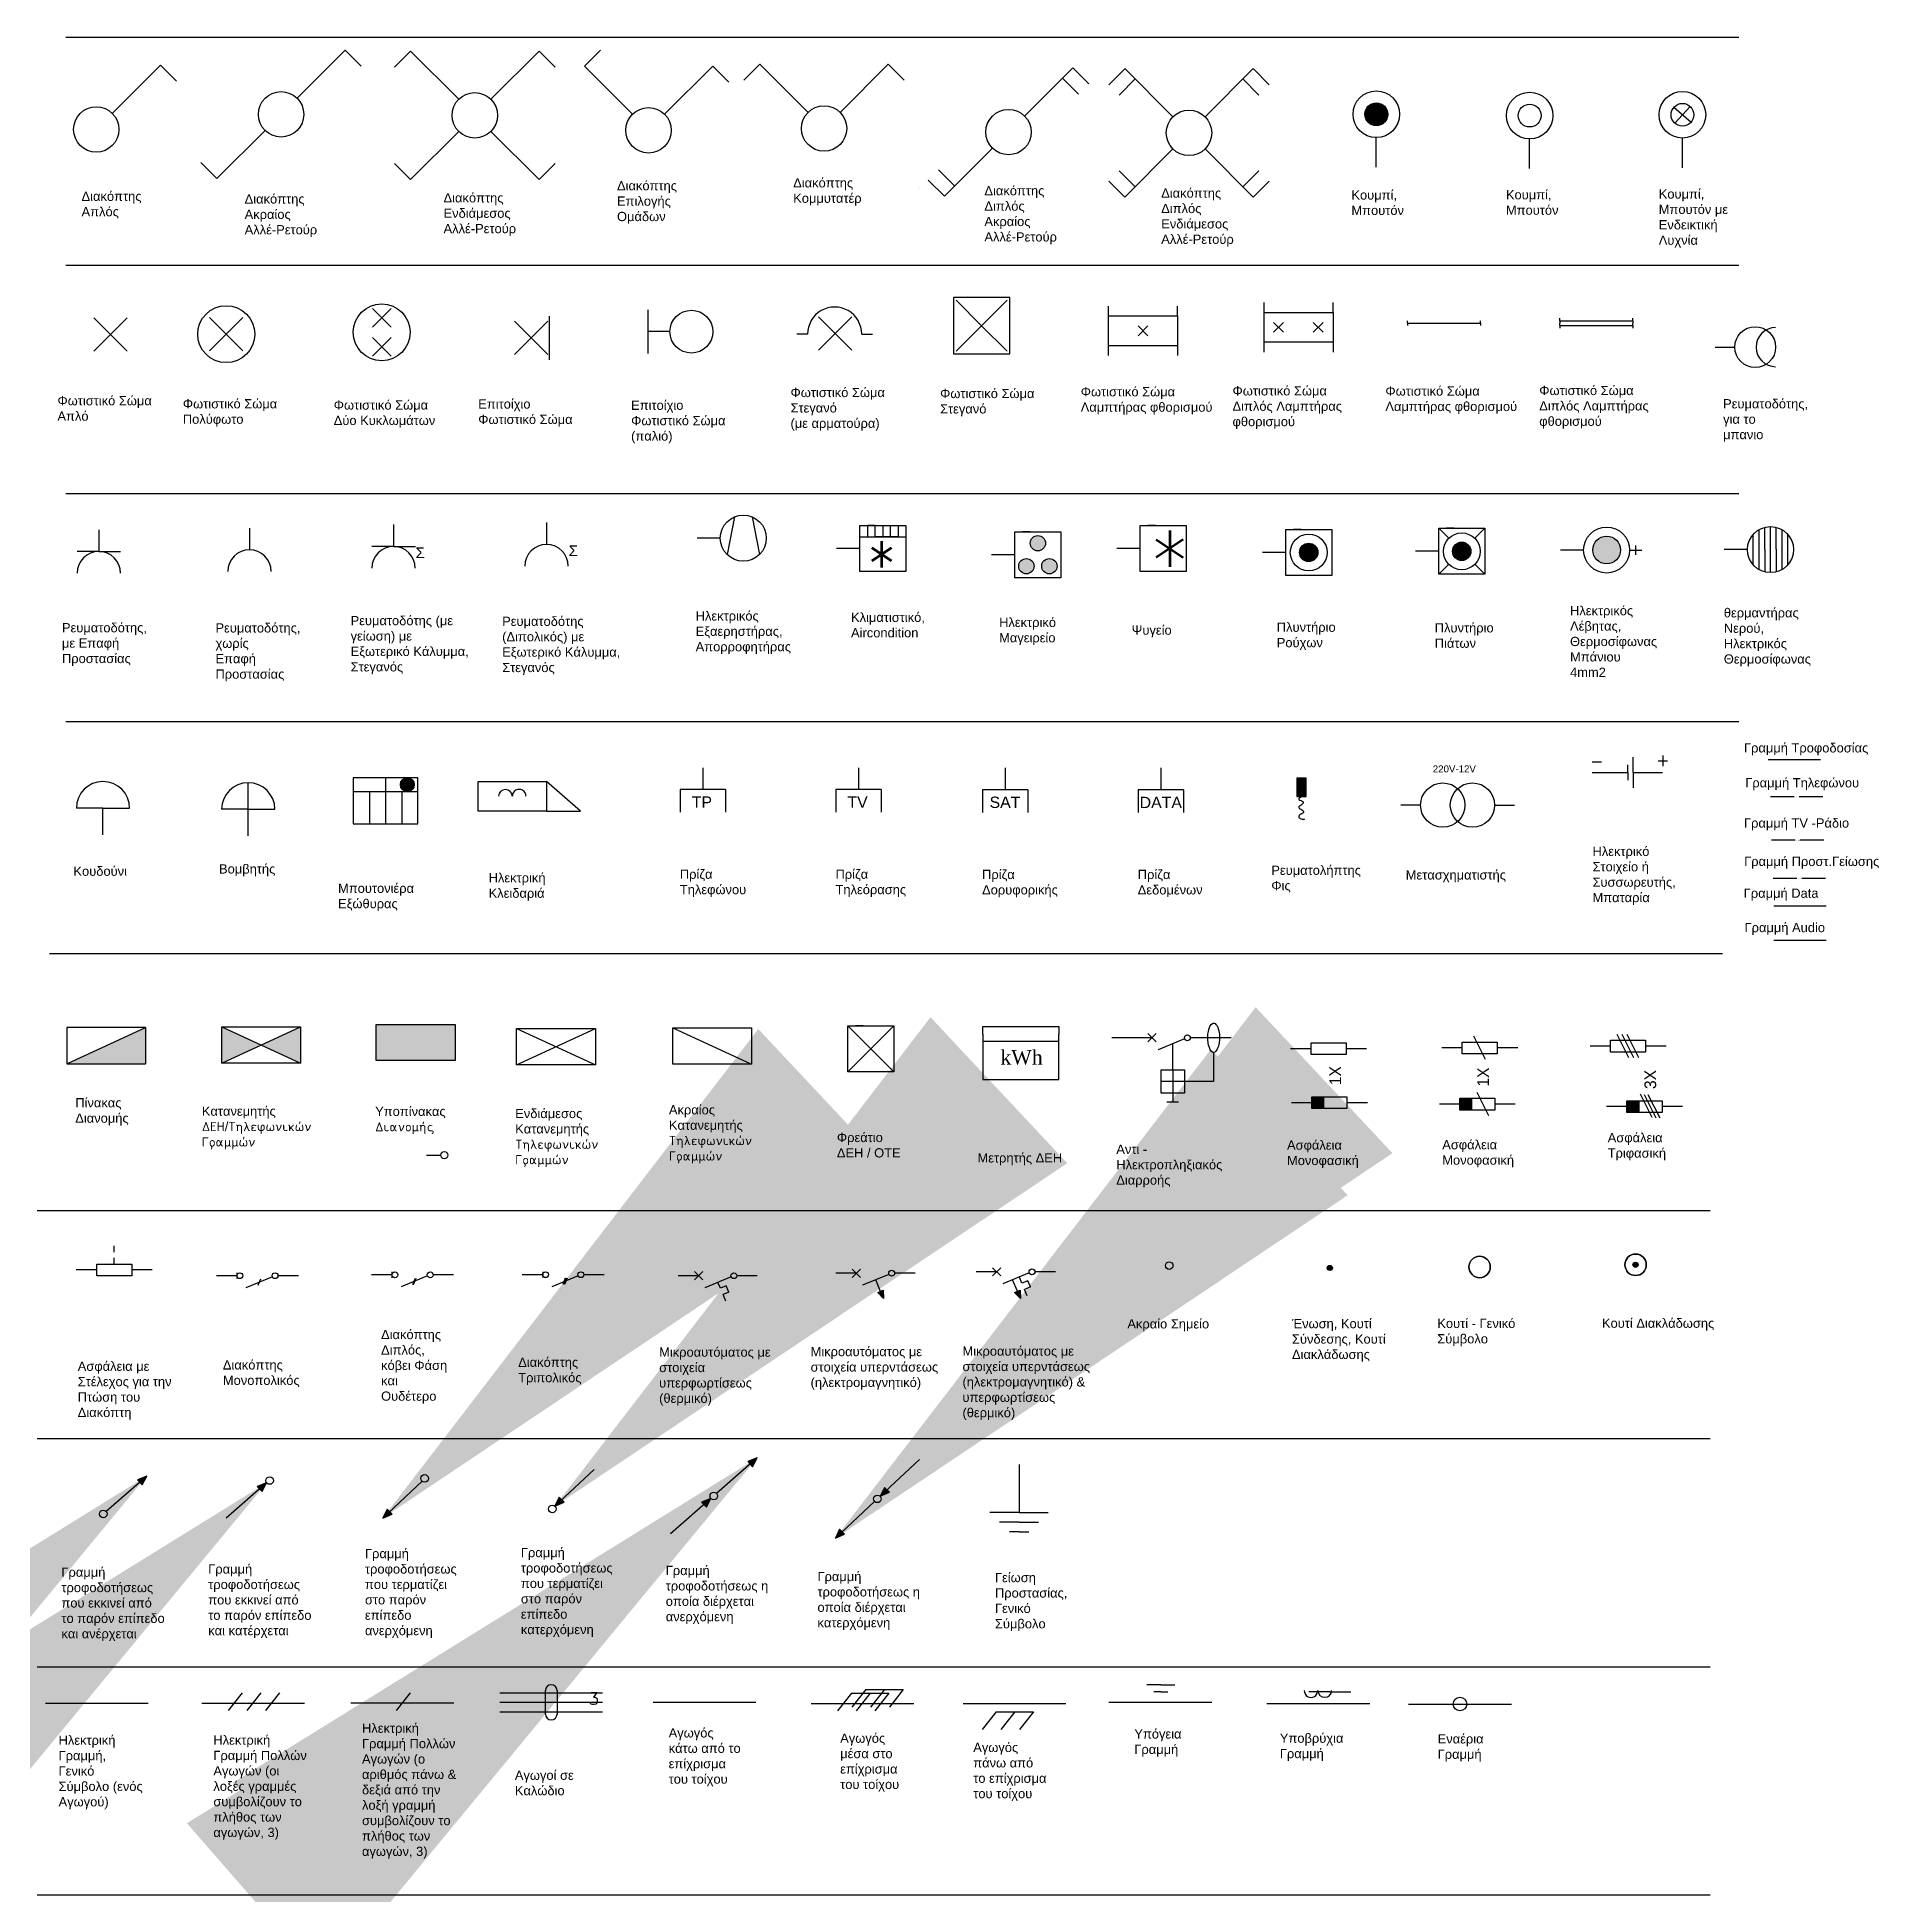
# Model space of a CAD drawing. Header units: millimetres. Extents: x 2744.1 to 2773.1, y 1487 to 1500.
# Drawn here: x 2744.12 to 2751.69, y 1488.41 to 1496.05 of the extents above; entities that cross this region are included whole.
import ezdxf

# ---------------------------------------------------------------- set-up
doc = ezdxf.new("R2010")
doc.units = ezdxf.units.MM
doc.layers.add('συμβολα', color=254, linetype='Continuous')
doc.styles.add('Romans', font='Romans.shx')
doc.styles.get("Standard").update_dxf_attribs({"font": 'arial.ttf'})
doc.styles.add('TXT', font='romans.shx')
doc.styles.add('W4MS1', font='w4ms1')
doc.dimstyles.new('ISO-25', dxfattribs={"dimtxt": 2.5, "dimasz": 2.5, "dimexe": 1.25, "dimexo": 0.625, "dimtad": 1, "dimtxsty": 'Standard', "dimcen": 2.5, "dimadec": 0, "dimazin": 0, "dimtfac": 1, "dimtmove": 0, "dimatfit": 3, "dimfxl": 1, "dimarcsym": 0})

msp = doc.modelspace()

# ---------------------------------------------------------------- texts
at = {"layer": 'συμβολα', "style": 'TXT'}
msp.add_text('*', height=0.189, dxfattribs=at).set_placement((2747.5245, 1493.7852))
at = {"layer": 'συμβολα'}
for s, p in [('TP', (2746.8093, 1492.8791)), ('TV', (2747.449, 1492.8791)), ('SAT', (2748.0332, 1492.8782)), ('DATA', (2748.65, 1492.8775))]:
    msp.add_text(s, height=0.04665, dxfattribs=at).set_placement(p)
at = {"layer": 'συμβολα', "style": 'W4MS1'}
for s, p in [('1X', (2749.4779, 1491.7389)), ('1X', (2750.0855, 1491.7331)), ('3X', (2750.7725, 1491.7232))]:
    msp.add_text(s, height=0.048, rotation=89.99992, dxfattribs=at).set_placement(p)
at = {"layer": 'συμβολα', "attachment_point": 1}
for s, insert, char_height, width in [('Διακόπτης\\PΕπιλογής\\PΟμάδων', (2746.5022, 1495.454), 0.03794, 0.284863), ('Διακόπτης Κομμυτατέρ', (2747.2262, 1495.4659), 0.037944, 0.223256), ('Διακόπτης Διπλός Ακραίος Αλλέ-Ρετούρ', (2748.0119, 1495.4335), 0.037944, 0.223256), ('Διακόπτης Διπλός Ενδιάμεσος Αλλέ-Ρετούρ', (2748.7385, 1495.4238), 0.037944, 0.223256), ('Διακόπτης\\PΑπλός', (2744.3017, 1495.4106), 0.03794, 0.284863), ('Διακόπτης\\PΑκραίος\\PΑλλέ-Ρετούρ', (2744.9719, 1495.3996), 0.037944, 0.346616), ('Διακόπτης Ενδιάμεσος Αλλέ-Ρετούρ', (2745.7893, 1495.4043), 0.037944, 0.223256), ('{\\fArial|b0|i0|c161|p34;Κουμπί, Μπουτόν}', (2749.5201, 1495.4159), 0.037944, 0.222142), ('{\\fArial|b0|i0|c161|p34;Κουμπί, Μπουτόν}', (2750.1551, 1495.4169), 0.037944, 0.222142), ('{\\fArial|b0|i0|c161|p34;Κουμπί, Μπουτόν με Ενδεικτική Λυχνία}', (2750.7831, 1495.42), 0.037944, 0.28759), ('Φωτιστικό Σώμα\\PΣτεγανό\\P(με αρματούρα)', (2747.2151, 1494.6044), 0.037944, 0.402866), ('{\\fArial|b0|i0|c161|p34;Φωτιστικό Σώμα\\PΣτεγανό}', (2747.8297, 1494.6003), 0.037944, 0.402866), ('Φωτιστικό Σώμα\\PΛαμπτήρας φθορισμού', (2748.4077, 1494.6075), 0.037944, 0.564785), ('{\\fArial|b0|i0|c161|p34;Φωτιστικό Σώμα\\PΔιπλός Λαμπτήρας φθορισμού}', (2749.0315, 1494.6112), 0.037944, 0.564785), ('Φωτιστικό Σώμα\\PΛαμπτήρας φθορισμού', (2749.6597, 1494.6103), 0.037944, 0.564785), ('{\\fArial|b0|i0|c161|p34;Φωτιστικό Σώμα\\PΔιπλός Λαμπτήρας φθορισμού}', (2750.292, 1494.6127), 0.037944, 0.564785), ('Φωτιστικό Σώμα\\PΑπλό', (2744.2026, 1494.5706), 0.037944, 0.402866), ('Φωτιστικό Σώμα\\PΠολύφωτο', (2744.7179, 1494.558), 0.037944, 0.402866), ('{\\fArial|b0|i0|c161|p34;Φωτιστικό Σώμα\\PΔύο Κυκλωμάτων}', (2745.338, 1494.5529), 0.037944, 0.423948), ('{\\fArial|b0|i0|c161|p34;Επιτοίχιο Φωτιστικό Σώμα}', (2745.9318, 1494.5571), 0.037944, 0.402866), ('{\\fArial|b0|i0|c161|p34;Επιτοίχιο Φωτιστικό Σώμα\\P(παλιό)}', (2746.5601, 1494.552), 0.037944, 0.423948), ('{\\fArial|b0|i0|c161|p34;Ρευματοδότης\\fArial|b0|i0|c0|p34;, \\fArial|b0|i0|c161|p34;για το μπανιο}', (2751.0476, 1494.558), 0.037944, 0.310372), ('{\\fArial|b0|i0|c161|p34;Σ}', (2745.6744, 1493.9489), 0.044194, 0.060496), ('{\\fArial|b0|i0|c161|p34;Σ}', (2746.3032, 1493.9572), 0.044194, 0.060496), ('{\\fArial|b0|i0|c161|p34;Ηλεκτρικός\\fArial|b0|i0|c0|p34; \\fArial|b0|i0|c161|p34;Εξαερηστήρας, \\PΑπορροφητήρας}', (2746.8253, 1493.6863), 0.037944, 0.410829), ('Κλιματιστικό, Aircondition', (2747.4638, 1493.6805), 0.037944, 0.223256), ('{\\fArial|b0|i0|c161|p34;Ηλεκτρικός Λέβητας, Θερμοσίφωνας\\PΜπάνιου\\P}4mm2', (2750.4186, 1493.7078), 0.037944, 0.3727), ('{\\fArial|b0|i0|c161|p34;θερμαντήρας Νερού, Ηλεκτρικός Θερμοσίφωνας}', (2751.0506, 1493.6991), 0.037944, 0.3727), ('{\\fArial|b0|i0|c161|p34;Ρευματοδότης, με Επαφή Προστασίας}', (2744.2212, 1493.6379), 0.037944, 0.30446), ('{\\fArial|b0|i0|c161|p34;Ρευματοδότης\\fArial|b0|i0|c0|p34;, \\fArial|b0|i0|c161|p34;χωρίς Επαφή Προστασίας}', (2744.8521, 1493.6371), 0.0379437, 0.310372), ('{\\fArial|b0|i0|c161|p34;Ρευματοδότης (με γείωση) με Εξωτερικό Κάλυμμα, Στεγανός}', (2745.4074, 1493.667), 0.037944, 0.496012), ('{\\fArial|b0|i0|c161|p34;Ρευματοδότης (Διπολικός) με Εξωτερικό Κάλυμμα, Στεγανός}', (2746.0302, 1493.6642), 0.037944, 0.496012), ('{\\fArial|b0|i0|c161|p34;Ηλεκτρικό\\PΜαγειρείο}', (2748.0724, 1493.6599), 0.037944, 0.3727), ('Ψυγείο', (2748.617, 1493.628), 0.03794, 0.167381), ('Πλυντήριο\\PΡούχων', (2749.2134, 1493.6399), 0.03794, 0.247688), ('Πλυντήριο\\PΠιάτων', (2749.8626, 1493.6374), 0.03794, 0.247688), ('Γραμμή Τροφοδοσίας', (2751.1334, 1493.1442), 0.037944, 0.53133), ('220V-12V', (2749.8546, 1493.0529), 0.02849, 0.244216), ('Γραμμή Τηλεφώνου', (2751.1386, 1493.0007), 0.037944, 0.483309), ('{\\fArial|b0|i0|c161|p34;Γραμμή\\fArial|b0|i0|c0|p34; TV }-{\\fArial|b0|i0|c161|p34;Ράδιο}', (2751.1334, 1492.8354), 0.037944, 0.554612), ('{\\fArial|b0|i0|c161|p34;Ηλεκτρικό Στοιχείο ή Συσσωρευτής, Μπαταρία}', (2750.5109, 1492.7189), 0.037944, 0.327985), ('{\\fArial|b0|i0|c161|p34;Γραμμή Προστ.Γείωσης}', (2751.134, 1492.6777), 0.037944, 0.554612), ('Κουδούνι', (2744.2684, 1492.6374), 0.03794, 0.223256), ('{\\fArial|b0|i0|c161|p34;Βομβητής}', (2744.8667, 1492.6467), 0.037944, 0.223256), ('Ηλεκτρική\\PΚλειδαριά', (2745.9746, 1492.6103), 0.03794, 0.237279), ('{\\fArial|b0|i0|c161|p34;Πρίζα\\PΤηλεφώνου\\fArial|b0|i0|c0|p34; }', (2746.7604, 1492.625), 0.037944, 0.281414), ('{\\fArial|b0|i0|c161|p34;Πρίζα\\PΤηλεόρασης}', (2747.4001, 1492.625), 0.037944, 0.281414), ('{\\fArial|b0|i0|c161|p34;Πρίζα\\PΔορυφορικής}', (2748.0024, 1492.624), 0.037944, 0.281414), ('{\\fArial|b0|i0|c161|p34;Πρίζα\\PΔεδομένων}', (2748.6421, 1492.624), 0.037944, 0.281414), ('Ρευματολήπτης\\PΦις', (2749.191, 1492.6413), 0.037944, 0.381641), ('Μετασχηματιστής', (2749.7433, 1492.6221), 0.037944, 0.427869), ('{\\fArial|b0|i0|c161|p34;Μπουτονιέρα\\PΕξώθυρας}', (2745.3558, 1492.5672), 0.037944, 0.321717), ('{\\fArial|b0|i0|c161|p34;Γραμμή \\fArial|b0|i0|c0|p34;Data}', (2751.1324, 1492.5471), 0.037944, 0.53133), ('{\\fArial|b0|i0|c161|p34;Γραμμή \\fArial|b0|i0|c0|p34;Audio}', (2751.1356, 1492.4058), 0.037944, 0.53133), ('{\\fTimes New Roman|b0|i0|c0|p18;kWh}', (2748.0774, 1491.8834), 0.059375, 0.25), ('Πίνακας\\PΔιανομής', (2744.2759, 1491.6859), 0.03794, 0.249006), ('{\\fArial|b0|i0|c161|p34;Κατανεμητής\\P\\fISOCPEUR|b0|i0|c161|p34;ΔΕΗ}/{\\fISOCPEUR|b0|i0|c161|p34;Τηλεφωνικών Γραμμών}', (2744.796, 1491.6514), 0.037944, 0.314243), ('{\\fArial|b0|i0|c161|p34;Υποπίνακας\\P\\fISOCPEUR|b0|i0|c161|p34;Διανομής}', (2745.5083, 1491.6505), 0.037944, 0.303346), ('{\\fArial|b0|i0|c161|p34;Ενδιάμεσος Κατανεμητής\\P\\fISOCPEUR|b0|i0|c161|p34;Τηλεφωνικών Γραμμών}', (2746.0838, 1491.6418), 0.037944, 0.314243), ('{\\fArial|b0|i0|c161|p34;Ακραίος Κατανεμητής\\P\\fISOCPEUR|b0|i0|c161|p34;Τηλεφωνικών Γραμμών}', (2746.7154, 1491.657), 0.037944, 0.314243), ('Φρεάτιο\\PΔΕΗ / ΟΤΕ', (2747.4057, 1491.5433), 0.03794, 0.294823), ('Ασφάλεια\\PΤριφασική', (2750.5734, 1491.5424), 0.03794, 0.246764), ('Μετρητής ΔΕΗ', (2747.9834, 1491.4595), 0.037944, 0.344483), ('Αντι -\\PΗλεκτροπληξιακός\\PΔιαρροής', (2748.554, 1491.4947), 0.037944, 0.452491), ('Ασφάλεια\\PΜονοφασική', (2749.2555, 1491.512), 0.03794, 0.302014), ('Ασφάλεια\\PΜονοφασική', (2749.8934, 1491.5136), 0.03794, 0.302014), ('{\\fArial|b0|i0|c161|p34;Ακραίο Σημείο}', (2748.5994, 1490.7775), 0.037944, 0.4423), ('{\\fArial|b0|i0|c161|p34;Ένωση, Κουτί Σύνδεσης\\fArial|b0|i0|c0|p34;, \\fArial|b0|i0|c161|p34;Κουτί Διακλάδωσης}', (2749.276, 1490.7783), 0.0379437, 0.4423), ('{\\fArial|b0|i0|c161|p34;Κουτί - Γενικό Σύμβολο}', (2749.8731, 1490.7793), 0.037944, 0.4423), ('{\\fArial|b0|i0|c161|p34;Κουτί Διακλάδωσης}', (2750.5498, 1490.7801), 0.037944, 0.4423), ('Διακόπτης\\PΔιπλός, κόβει Φάση και Ουδέτερο', (2745.5326, 1490.7335), 0.037944, 0.296815), ('Διακόπτης\\PΤριπολικός', (2746.0962, 1490.6196), 0.03794, 0.296815), ('{\\fArial|b0|i0|c161|p34;Μικροαυτόματος με\\Pστοιχεία υπερφωρτίσεως\\fArial|b0|i0|c0|p34; (\\fArial|b0|i0|c161|p34;θερμικό)}', (2746.6753, 1490.6613), 0.037944, 0.529039), ('{\\fArial|b0|i0|c161|p34;Μικροαυτόματος με\\Pστοιχεία\\fArial|b0|i0|c0|p34; \\fArial|b0|i0|c161|p34;υπερντάσεως (ηλεκτρομαγνητικό)}', (2747.2976, 1490.6634), 0.037944, 0.529039), ('{\\fArial|b0|i0|c161|p34;Μικροαυτόματος με\\Pστοιχεία\\fArial|b0|i0|c0|p34; \\fArial|b0|i0|c161|p34;υπερντάσεως (ηλεκτρομαγνητικό) & υπερφωρτίσεως\\fArial|b0|i0|c0|p34; (\\fArial|b0|i0|c161|p34;θερμικό)}', (2747.9218, 1490.6655), 0.0379437, 0.529039), ('{\\fArial|b0|i0|c161|p34;Ασφάλεια\\fArial|b0|i0|c0|p34; \\fArial|b0|i0|c161|p34;με Στέλεχος για την Πτώση του Διακόπτη}', (2744.286, 1490.6032), 0.0379437, 0.39423), ('Διακόπτης\\PΜονοπολικός', (2744.8825, 1490.6087), 0.037944, 0.334664), ('Γραμμή\\Pτροφοδοτήσεως\\Pπου τερματίζει\\Pστο παρόν\\Pεπίπεδο\\Pανερχόμενη', (2745.4664, 1489.8334), 0.037944, 0.394143), ('Γραμμή\\Pτροφοδοτήσεως\\Pπου τερματίζει\\Pστο παρόν\\Pεπίπεδο\\Pκατερχόμενη', (2746.1071, 1489.8376), 0.037944, 0.394143), ('Γραμμή\\Pτροφοδοτήσεως\\Pπου εκκινεί από\\Pτο παρόν επίπεδο\\Pκαι ανέρχεται', (2744.219, 1489.7572), 0.037944, 0.4423), ('Γραμμή\\Pτροφοδοτήσεως\\Pπου εκκινεί από\\Pτο παρόν επίπεδο\\Pκαι κατέρχεται', (2744.8223, 1489.7699), 0.037944, 0.4423), ('Γραμμή\\Pτροφοδοτήσεως η\\Pοποία διέρχεται\\Pανερχόμενη', (2746.7025, 1489.7641), 0.037944, 0.437408), ('Γραμμή\\Pτροφοδοτήσεως η\\Pοποία διέρχεται\\Pκατερχόμενη', (2747.3259, 1489.7393), 0.037944, 0.437408), ('{\\fArial|b0|i0|c161|p34;Γείωση\\fArial|b0|i0|c0|p34; \\fArial|b0|i0|c161|p34;Προστασίας, Γενικό Σύμβολο}', (2748.0553, 1489.7349), 0.0379437, 0.303346), ('{\\fArial|b0|i0|c161|p34;Ηλεκτρική Γραμμή\\fArial|b0|i0|c0|p34; \\fArial|b0|i0|c161|p34;Πολλών Αγωγών (ο αριθμός πάνω & δεξιά από την λοξή γραμμή συμβολίζουν το πλήθος των αγωγών, 3)}', (2745.4542, 1489.116), 0.0379437, 0.394192), ('{\\fArial|b0|i0|c0|p34;Αγωγός κάτω από το επίχρισμα του τοίχου}', (2746.7144, 1489.0967), 0.037944, 0.303346), ('{\\fArial|b0|i0|c161|p34;Υπόγεια Γραμμή}', (2748.628, 1489.0923), 0.037944, 0.303346), ('{\\fArial|b0|i0|c161|p34;Ηλεκτρική Γραμμή, Γενικό Σύμβολο (ενός Αγωγού)}', (2744.2073, 1489.0666), 0.037944, 0.354974), ('{\\fArial|b0|i0|c161|p34;Ηλεκτρική Γραμμή\\fArial|b0|i0|c0|p34; \\fArial|b0|i0|c161|p34;Πολλών Αγωγών (οι λοξές γραμμές συμβολίζουν το πλήθος των αγωγών, 3)}', (2744.8434, 1489.0672), 0.0379437, 0.394192), ('{\\fArial|b0|i0|c0|p34;Αγωγός \\fArial|b0|i0|c161|p34;μέσα\\fArial|b0|i0|c0|p34; \\fArial|b0|i0|c161|p34;σ\\fArial|b0|i0|c0|p34;το επίχρισμα του τοίχου}', (2747.4193, 1489.0749), 0.0379437, 0.303346), ('{\\fArial|b0|i0|c0|p34;Αγωγός \\fArial|b0|i0|c161|p34;π\\fArial|b0|i0|c0|p34;ά\\fArial|b0|i0|c161|p34;ν\\fArial|b0|i0|c0|p34;ω από το επίχρισμα του τοίχου}', (2747.9661, 1489.0369), 0.0379437, 0.303346), ('{\\fArial|b0|i0|c161|p34;Υποβρύχια Γραμμή}', (2749.226, 1489.0749), 0.037944, 0.303346), ('{\\fArial|b0|i0|c161|p34;Εναέρια Γραμμή}', (2749.8746, 1489.0723), 0.037944, 0.303346), ('{\\fArial|b0|i0|c161|p34;Αγωγοί σε Καλώδιο}', (2746.0823, 1488.9226), 0.037944, 0.354974)]:
    msp.add_mtext(s, dxfattribs=dict(at, insert=insert, char_height=char_height, width=width))
at = {"layer": 'συμβολα', "insert": (2748.6846, 1494.0181), "char_height": 0.2598, "width": 0.226051, "attachment_point": 1, "style": 'TXT'}
msp.add_mtext('*', dxfattribs=at)
at = {"layer": 'συμβολα', "ltscale": 0.3, "char_height": 0.05, "attachment_point": 1, "style": 'Romans'}
for s, insert in [('-', (2750.5006, 1493.0966)), ('+', (2750.7719, 1493.1003)), ('3', (2746.3846, 1489.2438))]:
    msp.add_mtext_dynamic_manual_height_columns(s, width=0.085102, gutter_width=0.5, heights=[0], dxfattribs=dict(at, insert=insert))

# ---------------------------------------------------------------- hatches: boundary and pattern name
at = {"layer": 'συμβολα', "ltscale": 2}
h = msp.add_hatch(color=256, dxfattribs=at)
h.dxf.hatch_style = 1
edge = h.paths.add_edge_path()
edge.add_arc((2749.6225, 1495.7287), 0.0469, 0, 360)
at = {"layer": 'συμβολα'}
h = msp.add_hatch(color=256, dxfattribs=at)
h.paths.add_polyline_path([(2748.2631, 1493.966, 1), (2748.2001, 1493.966, 1)])
h.paths.add_polyline_path([(2748.3103, 1493.8715, 1), (2748.2473, 1493.8715, 1)])
h.paths.add_polyline_path([(2748.1528, 1493.8715, 1), (2748.2158, 1493.8715, 1)])
for points in [[(2750.5123, 1493.938, 1), (2750.6257, 1493.938, 1)], [(2749.3069, 1493.9282, 1), (2749.3825, 1493.9282, 1)], [(2749.9358, 1493.9327, 1), (2750.0114, 1493.9327, 1)], [(2745.669, 1492.9739, 1), (2745.6121, 1492.9739, 1)], [(2749.2963, 1492.9255), (2749.3341, 1492.9255), (2749.3341, 1493.0011), (2749.2963, 1493.0011)]]:
    msp.add_hatch(color=256, dxfattribs=at).paths.add_polyline_path(points)
h = msp.add_hatch(color=256, dxfattribs=at)
h.set_gradient(color1=(255, 255, 255))
h.paths.add_polyline_path([(2744.5652, 1491.8274), (2744.5652, 1491.9763), (2744.2406, 1491.8274)])
h = msp.add_hatch(color=256, dxfattribs=at)
h.paths.add_polyline_path([(2745.0399, 1491.904), (2744.8777, 1491.9784), (2744.8777, 1491.8296)])
h.paths.add_polyline_path([(2745.2021, 1491.9784), (2745.0399, 1491.904), (2745.2021, 1491.8296)])
at = {"layer": 'συμβολα', "ltscale": 0.3}
h = msp.add_hatch(color=256, dxfattribs=at)
h.dxf.hatch_style = 1
h.paths.add_polyline_path([(2745.837, 1491.8403), (2745.837, 1491.9891), (2745.5126, 1491.9891), (2745.5126, 1491.8403)])
at = {"layer": 'συμβολα'}
h = msp.add_hatch(color=256, dxfattribs=at)
h.dxf.hatch_style = 1
h.paths.add_polyline_path([(2749.3579, 1491.6909), (2749.3579, 1491.6429), (2749.4061, 1491.6429), (2749.4061, 1491.6909)])
h = msp.add_hatch(color=256, dxfattribs=at)
h.dxf.hatch_style = 1
h.paths.add_polyline_path([(2749.9655, 1491.6851), (2749.9655, 1491.6371), (2750.0137, 1491.6371), (2750.0137, 1491.6851)])
h = msp.add_hatch(color=256, dxfattribs=at)
h.dxf.hatch_style = 1
h.paths.add_polyline_path([(2750.6525, 1491.6752), (2750.6525, 1491.6272), (2750.7007, 1491.6272), (2750.7007, 1491.6752)])
at = {"layer": 'συμβολα', "ltscale": 0.3}
h = msp.add_hatch(color=256, dxfattribs=at)
h.dxf.hatch_style = 1
edge = h.paths.add_edge_path()
edge.add_arc((2750.6879, 1491.001), 0.0106, 0, 360)
h = msp.add_hatch(color=256, dxfattribs=at)
h.dxf.hatch_style = 1
edge = h.paths.add_edge_path()
edge.add_arc((2749.4314, 1490.9882), 0.0106, 0, 360)
at = {"layer": 'συμβολα'}
h = msp.add_hatch(color=256, dxfattribs=at)
h.dxf.hatch_style = 1
h.paths.add_polyline_path([(2747.5957, 1490.8967), (2747.5735, 1490.8869), (2747.5975, 1490.8622)])
h = msp.add_hatch(color=256, dxfattribs=at)
h.dxf.hatch_style = 1
h.paths.add_polyline_path([(2748.1602, 1490.8627), (2748.1584, 1490.8972), (2748.1362, 1490.8874)])
at = {"layer": 'συμβολα', "ltscale": 0.3}
h = msp.add_hatch(color=256, dxfattribs=at)
h.dxf.hatch_style = 1
h.paths.add_polyline_path([(2747.0778, 1490.2075), (2747.0391, 1490.1925), (2747.0592, 1490.1715)])
h = msp.add_hatch(color=256, dxfattribs=at)
h.dxf.hatch_style = 1
h.paths.add_polyline_path([(2744.5697, 1490.133), (2744.531, 1490.1179), (2744.5511, 1490.0969)])
h = msp.add_hatch(color=256, dxfattribs=at)
h.dxf.hatch_style = 1
h.paths.add_polyline_path([(2745.0621, 1490.1051), (2745.0234, 1490.0901), (2745.0436, 1490.0691)])
h = msp.add_hatch(color=256, dxfattribs=at)
h.dxf.hatch_style = 1
h.paths.add_polyline_path([(2747.584, 1490.0498), (2747.6221, 1490.0662), (2747.6012, 1490.0864)])
h = msp.add_hatch(color=256, dxfattribs=at)
h.dxf.hatch_style = 1
h.paths.add_polyline_path([(2746.2471, 1490.0091), (2746.2853, 1490.0255), (2746.2644, 1490.0458)])
h = msp.add_hatch(color=256, dxfattribs=at)
h.dxf.hatch_style = 1
h.paths.add_polyline_path([(2746.8882, 1490.0407), (2746.8496, 1490.0257), (2746.8697, 1490.0047)])
h = msp.add_hatch(color=256, dxfattribs=at)
h.dxf.hatch_style = 1
h.paths.add_polyline_path([(2745.5398, 1489.9604), (2745.5779, 1489.9768), (2745.557, 1489.9971)])
h = msp.add_hatch(color=256, dxfattribs=at)
h.dxf.hatch_style = 1
h.paths.add_polyline_path([(2747.3994, 1489.8776), (2747.4375, 1489.894), (2747.4166, 1489.9142)])

# ---------------------------------------------------------------- linework, layer by layer
at = {"layer": 'συμβολα', "ltscale": 2}
for p, q in [((2744.2371, 1496.0454), (2744.8621, 1496.0454)), ((2744.8621, 1496.0454), (2745.4871, 1496.0454)), ((2745.4871, 1496.0454), (2746.1121, 1496.0454)), ((2746.1121, 1496.0454), (2746.7371, 1496.0454)), ((2746.7371, 1496.0454), (2747.3621, 1496.0454)), ((2747.3621, 1496.0454), (2747.9871, 1496.0454)), ((2747.3621, 1496.0454), (2747.9871, 1496.0454)), ((2747.9871, 1496.0454), (2748.6121, 1496.0454)), ((2748.6121, 1496.0454), (2749.2371, 1496.0454)), ((2749.2371, 1496.0454), (2749.8621, 1496.0454)), ((2749.8621, 1496.0454), (2750.4871, 1496.0454)), ((2750.4871, 1496.0454), (2751.1121, 1496.0454)), ((2744.2371, 1495.1079), (2751.1121, 1495.1079)), ((2744.2371, 1494.1704), (2751.1121, 1494.1704)), ((2744.2371, 1493.2329), (2751.1121, 1493.2329)), ((2744.1703, 1492.2804), (2751.0453, 1492.2804)), ((2744.1193, 1491.2247), (2744.7443, 1491.2247)), ((2744.1193, 1491.2247), (2744.7443, 1491.2247)), ((2744.1193, 1491.2247), (2750.9943, 1491.2247)), ((2744.7443, 1491.2247), (2745.3693, 1491.2247)), ((2745.3693, 1491.2247), (2745.9943, 1491.2247)), ((2745.9943, 1491.2247), (2746.6193, 1491.2247)), ((2746.6193, 1491.2247), (2747.2443, 1491.2247)), ((2747.2443, 1491.2247), (2747.8693, 1491.2247)), ((2747.8693, 1491.2247), (2748.4943, 1491.2247)), ((2748.4943, 1491.2247), (2749.1193, 1491.2247)), ((2749.1193, 1491.2247), (2749.7443, 1491.2247)), ((2749.7443, 1491.2247), (2750.3693, 1491.2247)), ((2750.3693, 1491.2247), (2750.9943, 1491.2247)), ((2744.1193, 1490.2872), (2744.7443, 1490.2872)), ((2744.1193, 1490.2872), (2750.9943, 1490.2872)), ((2744.1193, 1489.3497), (2750.9943, 1489.3497)), ((2747.5248, 1489.2561), (2747.4674, 1489.1837)), ((2747.5248, 1489.2561), (2747.6787, 1489.2561)), ((2747.6017, 1489.2561), (2747.5444, 1489.1837)), ((2747.6787, 1489.2561), (2747.6214, 1489.1837)), ((2744.1532, 1489.1999), (2744.5757, 1489.1999)), ((2744.7957, 1489.1999), (2745.2182, 1489.1999)), ((2744.9617, 1489.2421), (2744.9044, 1489.1697)), ((2745.0387, 1489.2421), (2744.9813, 1489.1697)), ((2745.1156, 1489.2421), (2745.0583, 1489.1697)), ((2745.409, 1489.2005), (2745.8316, 1489.2005)), ((2745.652, 1489.2427), (2745.5947, 1489.1703)), ((2746.0206, 1489.2418), (2746.4431, 1489.2418)), ((2746.0206, 1489.2033), (2746.4431, 1489.2033)), ((2746.6502, 1489.2044), (2747.0727, 1489.2044)), ((2747.2996, 1489.1988), (2747.7222, 1489.1988)), ((2747.4656, 1489.2411), (2747.4083, 1489.1687)), ((2747.4656, 1489.2411), (2747.6195, 1489.2411)), ((2747.5426, 1489.2411), (2747.4852, 1489.1687)), ((2747.6195, 1489.2411), (2747.5622, 1489.1687)), ((2747.9246, 1489.1988), (2748.3472, 1489.1988)), ((2748.5237, 1489.2044), (2748.9462, 1489.2044)), ((2749.1731, 1489.1988), (2749.5957, 1489.1988)), ((2749.755, 1489.1962), (2750.1775, 1489.1962)), ((2746.0206, 1489.1648), (2746.4431, 1489.1648)), ((2748.0601, 1489.1645), (2748.0027, 1489.0921)), ((2748.0601, 1489.1645), (2748.214, 1489.1645)), ((2748.137, 1489.1645), (2748.0797, 1489.0921)), ((2748.214, 1489.1645), (2748.1567, 1489.0921)), ((2744.1193, 1488.4122), (2744.7443, 1488.4122)), ((2744.7443, 1488.4122), (2745.3693, 1488.4122)), ((2745.3693, 1488.4122), (2745.9943, 1488.4122)), ((2745.9943, 1488.4122), (2746.6193, 1488.4122)), ((2746.6193, 1488.4122), (2747.2443, 1488.4122)), ((2747.2443, 1488.4122), (2747.8693, 1488.4122)), ((2747.8693, 1488.4122), (2748.4943, 1488.4122)), ((2748.4943, 1488.4122), (2749.1193, 1488.4122)), ((2749.1193, 1488.4122), (2749.7443, 1488.4122)), ((2749.7443, 1488.4122), (2750.3693, 1488.4122)), ((2750.3693, 1488.4122), (2750.9943, 1488.4122))]:
    msp.add_line(p, q, dxfattribs=at)
at = {"layer": 'συμβολα'}
for p, q in [((2745.1876, 1495.7941), (2745.3855, 1495.992)), ((2745.3855, 1495.992), (2745.4514, 1495.926)), ((2745.654, 1495.9879), (2745.588, 1495.922)), ((2745.6539, 1495.988), (2745.8518, 1495.7901)), ((2745.9837, 1495.7901), (2746.1816, 1495.988)), ((2746.1816, 1495.988), (2746.2475, 1495.9219)), ((2746.4339, 1495.9924), (2746.3679, 1495.9265)), ((2744.4282, 1495.7323), (2744.6261, 1495.9302)), ((2744.6261, 1495.9302), (2744.6919, 1495.8641)), ((2746.3679, 1495.9265), (2746.5658, 1495.7286)), ((2746.6977, 1495.7286), (2746.8956, 1495.9265)), ((2746.8956, 1495.9265), (2746.9615, 1495.8605)), ((2747.0893, 1495.934), (2747.0233, 1495.8682)), ((2747.0892, 1495.9341), (2747.2871, 1495.7362)), ((2747.419, 1495.7362), (2747.6169, 1495.9341)), ((2747.6169, 1495.9341), (2747.6828, 1495.8681)), ((2748.1771, 1495.7214), (2748.375, 1495.9192)), ((2748.375, 1495.9192), (2748.4408, 1495.8532)), ((2748.5889, 1495.9159), (2748.5228, 1495.85)), ((2748.5888, 1495.916), (2748.7867, 1495.7181)), ((2748.9186, 1495.7181), (2749.1165, 1495.916)), ((2749.1165, 1495.916), (2749.1824, 1495.8499)), ((2748.3326, 1495.8769), (2748.3985, 1495.8108)), ((2748.6313, 1495.8735), (2748.5653, 1495.8076)), ((2749.0741, 1495.8736), (2749.14, 1495.8075)), ((2744.8578, 1495.4643), (2745.0557, 1495.6622)), ((2745.6539, 1495.4603), (2745.8518, 1495.6581)), ((2745.9837, 1495.6581), (2746.1816, 1495.4603)), ((2747.8473, 1495.3916), (2748.0451, 1495.5894)), ((2748.5888, 1495.3883), (2748.7867, 1495.5862)), ((2748.9186, 1495.5862), (2749.1165, 1495.3883)), ((2749.6225, 1495.5108), (2749.6225, 1495.633)), ((2750.2526, 1495.5054), (2750.2526, 1495.6275)), ((2750.8806, 1495.5085), (2750.8806, 1495.6306)), ((2744.7919, 1495.5304), (2744.8578, 1495.4643)), ((2745.588, 1495.5263), (2745.6539, 1495.4603)), ((2746.2477, 1495.5261), (2746.1816, 1495.4603)), ((2747.7814, 1495.4576), (2747.8473, 1495.3916)), ((2747.8237, 1495.5), (2747.8896, 1495.4339)), ((2748.5229, 1495.4543), (2748.5888, 1495.3883)), ((2748.5653, 1495.4967), (2748.6312, 1495.4306)), ((2749.1401, 1495.4966), (2749.0741, 1495.4307)), ((2749.1825, 1495.4541), (2749.1165, 1495.3883)), ((2747.8851, 1494.9755), (2747.8851, 1494.7443)), ((2748.1162, 1494.9755), (2747.8851, 1494.9755)), ((2748.1162, 1494.7443), (2748.1162, 1494.9755)), ((2744.8276, 1494.8937), (2744.9648, 1494.7565)), ((2744.9648, 1494.8937), (2744.8276, 1494.7565)), ((2745.5352, 1494.8915), (2745.4969, 1494.9298)), ((2745.5352, 1494.8915), (2745.5736, 1494.9298)), ((2747.3299, 1494.8959), (2747.4671, 1494.7587)), ((2747.4671, 1494.8959), (2747.3299, 1494.7587)), ((2748.0006, 1494.8599), (2747.8956, 1494.965)), ((2748.0006, 1494.8599), (2748.1057, 1494.965)), ((2748.5211, 1494.9405), (2748.5211, 1494.737)), ((2748.5211, 1494.8998), (2748.806, 1494.8998)), ((2748.806, 1494.8998), (2748.806, 1494.9405)), ((2748.806, 1494.8998), (2748.806, 1494.737)), ((2749.1599, 1494.9549), (2749.1599, 1494.7514)), ((2749.1599, 1494.9142), (2749.4448, 1494.9142)), ((2749.4448, 1494.9142), (2749.4448, 1494.9549)), ((2749.4448, 1494.9142), (2749.4448, 1494.7514)), ((2744.3521, 1494.8919), (2744.4893, 1494.7547)), ((2744.4893, 1494.8919), (2744.3521, 1494.7547)), ((2745.5352, 1494.8915), (2745.4969, 1494.8531)), ((2745.5352, 1494.8915), (2745.5736, 1494.8531)), ((2746.0812, 1494.8784), (2746.2184, 1494.7412)), ((2746.2184, 1494.8784), (2746.0812, 1494.7412)), ((2747.2855, 1494.8254), (2747.241, 1494.8254)), ((2747.5078, 1494.8254), (2747.5522, 1494.8254)), ((2748.0006, 1494.8599), (2747.8956, 1494.7548)), ((2748.0006, 1494.8599), (2748.1057, 1494.7548)), ((2748.6839, 1494.8184), (2748.6432, 1494.8591)), ((2748.6432, 1494.8184), (2748.6839, 1494.8591)), ((2749.2413, 1494.8328), (2749.2006, 1494.8735)), ((2749.2006, 1494.8328), (2749.2413, 1494.8735)), ((2749.4041, 1494.8328), (2749.3634, 1494.8735)), ((2749.3634, 1494.8328), (2749.4041, 1494.8735)), ((2749.7503, 1494.8701), (2749.7503, 1494.8801)), ((2749.7503, 1494.8701), (2749.9503, 1494.8701)), ((2749.7503, 1494.8701), (2749.7503, 1494.8601)), ((2749.9503, 1494.8701), (2750.0503, 1494.8701)), ((2750.0503, 1494.8701), (2750.0503, 1494.8801)), ((2750.0503, 1494.8701), (2750.0503, 1494.8601)), ((2750.3761, 1494.8803), (2750.3761, 1494.8903)), ((2750.3761, 1494.8803), (2750.5761, 1494.8803)), ((2750.3761, 1494.8803), (2750.3761, 1494.8703)), ((2750.3761, 1494.8603), (2750.3761, 1494.8703)), ((2750.3761, 1494.8603), (2750.5761, 1494.8603)), ((2750.3761, 1494.8603), (2750.3761, 1494.8503)), ((2750.5761, 1494.8803), (2750.6761, 1494.8803)), ((2750.5761, 1494.8603), (2750.6761, 1494.8603)), ((2750.6761, 1494.8803), (2750.6761, 1494.8903)), ((2750.6761, 1494.8803), (2750.6761, 1494.8703)), ((2750.6761, 1494.8603), (2750.6761, 1494.8703)), ((2750.6761, 1494.8603), (2750.6761, 1494.8503)), ((2745.5352, 1494.7736), (2745.4969, 1494.812)), ((2745.5352, 1494.7736), (2745.4969, 1494.7353)), ((2745.5352, 1494.7736), (2745.5736, 1494.812)), ((2745.5352, 1494.7736), (2745.5736, 1494.7353)), ((2747.8851, 1494.7443), (2748.1162, 1494.7443)), ((2748.806, 1494.7777), (2748.5211, 1494.7777)), ((2749.4448, 1494.7921), (2749.1599, 1494.7921)), ((2751.0151, 1494.7718), (2751.0956, 1494.7718)), ((2744.3728, 1494.0217), (2744.3728, 1493.9322)), ((2744.9918, 1494.0283), (2744.9918, 1493.9389)), ((2745.5839, 1494.0423), (2745.5839, 1493.9529)), ((2746.2127, 1494.0506), (2746.2127, 1493.9612)), ((2746.9266, 1493.9867), (2746.8311, 1493.9867)), ((2746.9266, 1493.9867), (2746.9266, 1493.9867)), ((2747.5001, 1494.0395), (2747.6891, 1494.0395)), ((2747.5001, 1493.8505), (2747.5001, 1494.0395)), ((2747.5001, 1493.945), (2747.5001, 1493.9923)), ((2747.5001, 1493.9923), (2747.6891, 1493.9923)), ((2747.5631, 1494.0395), (2747.5316, 1494.0395)), ((2747.5316, 1494.0395), (2747.5316, 1493.9923)), ((2747.5631, 1493.9923), (2747.5631, 1494.0395)), ((2747.6576, 1493.9923), (2747.5631, 1493.9923)), ((2747.5946, 1494.0395), (2747.5946, 1493.9923)), ((2747.5946, 1493.9923), (2747.6261, 1493.9923)), ((2747.6261, 1493.9923), (2747.6261, 1494.0395)), ((2747.6261, 1494.0395), (2747.6576, 1494.0395)), ((2747.6576, 1494.0395), (2747.6576, 1493.9923)), ((2747.6891, 1494.0395), (2747.6891, 1493.8505)), ((2748.1371, 1494.0132), (2748.3261, 1494.0132)), ((2748.1371, 1493.8242), (2748.1371, 1494.0132)), ((2748.2001, 1494.0132), (2748.1686, 1494.0132)), ((2748.2631, 1494.0132), (2748.2946, 1494.0132)), ((2748.3261, 1494.0132), (2748.3261, 1493.8242)), ((2748.652, 1494.0395), (2748.841, 1494.0395)), ((2748.652, 1493.8505), (2748.652, 1494.0395)), ((2748.652, 1493.945), (2748.652, 1493.9922)), ((2748.715, 1494.0395), (2748.6835, 1494.0395)), ((2748.778, 1494.0395), (2748.8095, 1494.0395)), ((2748.841, 1494.0395), (2748.841, 1493.8505)), ((2749.2502, 1494.0227), (2749.4392, 1494.0227)), ((2749.2502, 1493.8337), (2749.2502, 1494.0227)), ((2749.3132, 1494.0227), (2749.2817, 1494.0227)), ((2749.3762, 1494.0227), (2749.4077, 1494.0227)), ((2749.4392, 1494.0227), (2749.4392, 1493.8337)), ((2749.8791, 1494.0272), (2750.0681, 1494.0272)), ((2749.8791, 1493.8382), (2749.8791, 1494.0272)), ((2749.8791, 1494.0272), (2749.9201, 1493.9862)), ((2749.8791, 1493.9327), (2749.8791, 1493.98)), ((2749.9421, 1494.0272), (2749.9106, 1494.0272)), ((2750.0051, 1494.0272), (2750.0366, 1494.0272)), ((2750.0681, 1494.0272), (2750.0271, 1493.9862)), ((2750.0681, 1494.0272), (2750.0681, 1493.8382)), ((2744.3728, 1493.9322), (2744.2834, 1493.9322)), ((2744.3728, 1493.9322), (2744.4622, 1493.9322)), ((2745.5839, 1493.9529), (2745.4945, 1493.9529)), ((2745.5839, 1493.9529), (2745.6734, 1493.9529)), ((2747.5001, 1493.945), (2747.4046, 1493.945)), ((2747.5001, 1493.945), (2747.5001, 1493.945)), ((2748.1371, 1493.9187), (2748.0415, 1493.9187)), ((2748.1371, 1493.9187), (2748.1371, 1493.966)), ((2748.1371, 1493.9187), (2748.1371, 1493.9187)), ((2748.652, 1493.945), (2748.5564, 1493.945)), ((2748.652, 1493.945), (2748.652, 1493.945)), ((2749.2502, 1493.9282), (2749.1546, 1493.9282)), ((2749.2502, 1493.9282), (2749.2502, 1493.9755)), ((2749.2502, 1493.9282), (2749.2502, 1493.9282)), ((2749.8791, 1493.9327), (2749.7835, 1493.9327)), ((2749.8791, 1493.9327), (2749.8791, 1493.9327)), ((2750.4745, 1493.938), (2750.3789, 1493.938)), ((2750.4745, 1493.938), (2750.4745, 1493.938)), ((2750.6635, 1493.938), (2750.7139, 1493.938)), ((2750.6887, 1493.938), (2750.6887, 1493.9573)), ((2750.6887, 1493.9188), (2750.6887, 1493.938)), ((2751.1478, 1493.9397), (2751.0522, 1493.9397)), ((2751.1478, 1493.9397), (2751.1478, 1493.9397)), ((2747.6891, 1493.8505), (2747.5001, 1493.8505)), ((2748.841, 1493.8505), (2748.652, 1493.8505)), ((2749.4392, 1493.8337), (2749.2502, 1493.8337)), ((2749.8791, 1493.8382), (2749.9201, 1493.8793)), ((2750.0681, 1493.8382), (2749.8791, 1493.8382)), ((2750.0681, 1493.8382), (2750.0271, 1493.8793)), ((2748.3261, 1493.8242), (2748.1371, 1493.8242)), ((2750.6779, 1493.0234), (2750.6779, 1493.0864)), ((2751.2329, 1493.078), (2751.4479, 1493.078)), ((2745.418, 1493.0023), (2745.418, 1492.8126)), ((2745.6837, 1493.0023), (2745.418, 1493.0023)), ((2745.5509, 1493.0023), (2745.5509, 1492.8126)), ((2745.6837, 1492.8126), (2745.6837, 1493.0023)), ((2746.3522, 1492.8651), (2746.2119, 1492.9872)), ((2746.855, 1493.0437), (2746.855, 1492.9543)), ((2747.4948, 1493.0437), (2747.4948, 1492.9543)), ((2748.097, 1493.0427), (2748.097, 1492.9533)), ((2748.7367, 1493.0427), (2748.7367, 1492.9533)), ((2749.2963, 1493.0011), (2749.2963, 1492.9255)), ((2749.3341, 1493.0011), (2749.2963, 1493.0011)), ((2749.3341, 1492.9255), (2749.3341, 1493.0011)), ((2750.5102, 1493.0234), (2750.5679, 1493.0234)), ((2750.5679, 1493.0234), (2750.6555, 1493.0234)), ((2750.6555, 1493.0234), (2750.6555, 1493.0549)), ((2750.6555, 1493.0234), (2750.6555, 1492.9919)), ((2750.6779, 1493.0234), (2750.7988, 1493.0234)), ((2750.6779, 1493.0234), (2750.6779, 1492.9604)), ((2744.9868, 1492.8726), (2744.9868, 1492.982)), ((2745.418, 1492.9454), (2745.5509, 1492.9454)), ((2745.4844, 1492.9454), (2745.4844, 1492.8126)), ((2745.5509, 1492.9454), (2745.6837, 1492.9454)), ((2745.6173, 1492.9454), (2745.6173, 1492.8126)), ((2746.7617, 1492.9543), (2746.7617, 1492.861)), ((2746.9483, 1492.9543), (2746.7617, 1492.9543)), ((2746.9483, 1492.9543), (2746.9483, 1492.9076)), ((2747.4015, 1492.9543), (2747.4015, 1492.861)), ((2747.5881, 1492.9543), (2747.4015, 1492.9543)), ((2747.5881, 1492.9543), (2747.5881, 1492.9076)), ((2748.0037, 1492.9533), (2748.0037, 1492.86)), ((2748.1903, 1492.9533), (2748.0037, 1492.9533)), ((2748.1903, 1492.9533), (2748.1903, 1492.9067)), ((2748.6434, 1492.9533), (2748.6434, 1492.86)), ((2748.83, 1492.9533), (2748.6434, 1492.9533)), ((2748.83, 1492.9533), (2748.83, 1492.9067)), ((2749.2963, 1492.9255), (2749.3341, 1492.9255)), ((2744.3897, 1492.8774), (2744.2803, 1492.8774)), ((2744.3897, 1492.768), (2744.3897, 1492.8774)), ((2744.3897, 1492.8774), (2744.4991, 1492.8774)), ((2744.9868, 1492.8726), (2744.8774, 1492.8726)), ((2744.9868, 1492.7632), (2744.9868, 1492.8726)), ((2744.9868, 1492.8726), (2745.0962, 1492.8726)), ((2746.2119, 1492.8651), (2746.3522, 1492.8651)), ((2746.9483, 1492.9076), (2746.9483, 1492.861)), ((2747.5881, 1492.9076), (2747.5881, 1492.861)), ((2748.1903, 1492.9067), (2748.1903, 1492.86)), ((2748.83, 1492.9067), (2748.83, 1492.86)), ((2749.8043, 1492.8901), (2749.7229, 1492.8901)), ((2750.1085, 1492.8901), (2750.1899, 1492.8901)), ((2745.418, 1492.8126), (2745.6837, 1492.8126)), ((2751.2558, 1492.4766), (2751.4708, 1492.4766)), ((2751.2558, 1492.3353), (2751.4708, 1492.3353)), ((2748.9441, 1491.9883), (2748.9488, 1491.9926)), ((2748.9488, 1491.9926), (2748.9526, 1491.9939)), ((2748.9526, 1491.9939), (2748.9559, 1491.9938)), ((2748.9559, 1491.9938), (2748.96, 1491.9922)), ((2744.5652, 1491.9763), (2744.2406, 1491.9763)), ((2744.2406, 1491.9763), (2744.2406, 1491.8274)), ((2744.2406, 1491.8274), (2744.5652, 1491.9763)), ((2744.5652, 1491.9763), (2744.5652, 1491.8274)), ((2744.8777, 1491.8296), (2745.2021, 1491.9784)), ((2744.8777, 1491.9784), (2745.2021, 1491.8296)), ((2744.8777, 1491.9784), (2745.2021, 1491.9784)), ((2744.8777, 1491.8296), (2744.8777, 1491.9784)), ((2745.2021, 1491.9784), (2745.2021, 1491.8296)), ((2745.5126, 1491.9891), (2745.837, 1491.9891)), ((2745.5126, 1491.8403), (2745.5126, 1491.9891)), ((2745.837, 1491.9891), (2745.837, 1491.8403)), ((2746.0896, 1491.8231), (2746.414, 1491.972)), ((2746.0896, 1491.972), (2746.414, 1491.8231)), ((2746.0896, 1491.972), (2746.414, 1491.972)), ((2746.0896, 1491.8231), (2746.0896, 1491.972)), ((2746.414, 1491.972), (2746.414, 1491.8231)), ((2746.731, 1491.9741), (2747.0553, 1491.8253)), ((2746.731, 1491.9741), (2747.0553, 1491.9741)), ((2746.731, 1491.8253), (2746.731, 1491.9741)), ((2747.0553, 1491.9741), (2747.0553, 1491.8253)), ((2747.4503, 1491.9823), (2747.6393, 1491.9823)), ((2747.4503, 1491.7933), (2747.4503, 1491.9823)), ((2747.4503, 1491.8878), (2747.4503, 1491.9351)), ((2747.5133, 1491.9823), (2747.4818, 1491.9823)), ((2747.5763, 1491.9823), (2747.6078, 1491.9823)), ((2747.6393, 1491.9823), (2747.6393, 1491.7933)), ((2748.0053, 1491.9493), (2748.0053, 1491.9806)), ((2748.0053, 1491.9806), (2748.3178, 1491.9806)), ((2748.0053, 1491.9493), (2748.0053, 1491.7618)), ((2748.3178, 1491.9181), (2748.0053, 1491.9181)), ((2748.3178, 1491.9806), (2748.3178, 1491.9493)), ((2748.3178, 1491.7618), (2748.3178, 1491.9493)), ((2748.702, 1491.934), (2748.5356, 1491.934)), ((2748.718, 1491.917), (2748.6841, 1491.9509)), ((2748.718, 1491.9509), (2748.6841, 1491.917)), ((2748.8349, 1491.9294), (2748.726, 1491.8843)), ((2749.026, 1491.934), (2748.858, 1491.934)), ((2748.9302, 1491.9263), (2748.9304, 1491.934)), ((2748.9314, 1491.9136), (2748.9302, 1491.9263)), ((2748.9303, 1491.9431), (2748.9308, 1491.9494)), ((2748.9304, 1491.934), (2748.9303, 1491.9431)), ((2748.9308, 1491.9494), (2748.9322, 1491.9595)), ((2748.9322, 1491.9595), (2748.9342, 1491.968)), ((2748.9342, 1491.968), (2748.937, 1491.9764)), ((2748.937, 1491.9764), (2748.9402, 1491.9827)), ((2748.9402, 1491.9827), (2748.9441, 1491.9883)), ((2748.96, 1491.9922), (2748.9636, 1491.9886)), ((2748.9636, 1491.9886), (2748.9678, 1491.9827)), ((2748.9678, 1491.9827), (2748.9708, 1491.9769)), ((2748.9708, 1491.9769), (2748.9728, 1491.9713)), ((2748.9728, 1491.9713), (2748.9753, 1491.9624)), ((2748.9753, 1491.9624), (2748.9764, 1491.9557)), ((2748.9764, 1491.9557), (2748.9774, 1491.9476)), ((2748.9771, 1491.9179), (2748.9765, 1491.9128)), ((2748.9776, 1491.9227), (2748.9771, 1491.9179)), ((2748.9774, 1491.9476), (2748.9778, 1491.9418)), ((2748.9779, 1491.9294), (2748.9776, 1491.9227)), ((2748.9778, 1491.9418), (2748.978, 1491.9373)), ((2748.978, 1491.9336), (2748.9779, 1491.9294)), ((2748.978, 1491.9373), (2748.978, 1491.9336)), ((2749.9755, 1491.9165), (2750.1195, 1491.9165)), ((2749.9755, 1491.8685), (2749.9755, 1491.9165)), ((2750.0715, 1491.8445), (2750.0235, 1491.9405)), ((2750.1195, 1491.9165), (2750.1195, 1491.8685)), ((2750.585, 1491.9234), (2750.729, 1491.9234)), ((2750.585, 1491.8754), (2750.585, 1491.9234)), ((2750.6602, 1491.8514), (2750.6122, 1491.9474)), ((2750.681, 1491.8514), (2750.633, 1491.9474)), ((2750.7017, 1491.8514), (2750.6537, 1491.9474)), ((2750.729, 1491.9234), (2750.729, 1491.8754)), ((2745.837, 1491.8403), (2745.5126, 1491.8403)), ((2747.4503, 1491.8878), (2747.4503, 1491.8878)), ((2748.786, 1491.802), (2748.786, 1491.91)), ((2748.9332, 1491.9036), (2748.9314, 1491.9136)), ((2748.9363, 1491.8933), (2748.9332, 1491.9036)), ((2748.9403, 1491.885), (2748.9363, 1491.8933)), ((2748.9445, 1491.8792), (2748.9403, 1491.885)), ((2748.9493, 1491.875), (2748.9445, 1491.8792)), ((2748.954, 1491.874), (2748.9493, 1491.875)), ((2748.954, 1491.874), (2748.954, 1491.754)), ((2748.9592, 1491.8753), (2748.9541, 1491.874)), ((2748.9633, 1491.8789), (2748.9592, 1491.8753)), ((2748.966, 1491.8824), (2748.9633, 1491.8789)), ((2748.969, 1491.8872), (2748.966, 1491.8824)), ((2748.9718, 1491.8936), (2748.969, 1491.8872)), ((2748.9737, 1491.8995), (2748.9718, 1491.8936)), ((2748.9754, 1491.9065), (2748.9737, 1491.8995)), ((2748.9765, 1491.9128), (2748.9754, 1491.9065)), ((2749.3541, 1491.8891), (2749.2701, 1491.8891)), ((2749.3541, 1491.9131), (2749.4981, 1491.9131)), ((2749.3541, 1491.8651), (2749.3541, 1491.9131)), ((2749.4981, 1491.8651), (2749.3541, 1491.8651)), ((2749.4981, 1491.9131), (2749.4981, 1491.8651)), ((2749.5821, 1491.8891), (2749.4981, 1491.8891)), ((2749.9755, 1491.8925), (2749.8915, 1491.8925)), ((2750.1195, 1491.8685), (2749.9755, 1491.8685)), ((2750.2035, 1491.8925), (2750.1195, 1491.8925)), ((2750.585, 1491.8994), (2750.501, 1491.8994)), ((2750.729, 1491.8754), (2750.585, 1491.8754)), ((2750.813, 1491.8994), (2750.729, 1491.8994)), ((2744.2406, 1491.8274), (2744.5652, 1491.8274)), ((2745.2021, 1491.8296), (2744.8777, 1491.8296)), ((2746.414, 1491.8231), (2746.0896, 1491.8231)), ((2747.0553, 1491.8253), (2746.731, 1491.8253)), ((2747.6393, 1491.7933), (2747.4503, 1491.7933)), ((2748.738, 1491.706), (2748.738, 1491.802)), ((2748.738, 1491.802), (2748.834, 1491.802)), ((2748.786, 1491.802), (2748.786, 1491.706)), ((2748.834, 1491.802), (2748.834, 1491.706)), ((2748.0053, 1491.7618), (2748.3178, 1491.7618)), ((2748.834, 1491.754), (2748.738, 1491.754)), ((2748.834, 1491.706), (2748.738, 1491.706)), ((2748.786, 1491.706), (2748.786, 1491.67)), ((2748.954, 1491.754), (2748.834, 1491.754)), ((2749.3579, 1491.6909), (2749.5019, 1491.6909)), ((2749.3579, 1491.6429), (2749.3579, 1491.6909)), ((2749.4061, 1491.6909), (2749.4061, 1491.6429)), ((2749.5019, 1491.6909), (2749.5019, 1491.6429)), ((2750.0855, 1491.6131), (2750.0375, 1491.7091)), ((2750.7559, 1491.606), (2750.7079, 1491.702)), ((2750.7725, 1491.6032), (2750.7245, 1491.6992)), ((2750.7883, 1491.6039), (2750.7403, 1491.6999)), ((2748.81, 1491.67), (2748.762, 1491.67)), ((2749.3579, 1491.6669), (2749.2739, 1491.6669)), ((2749.5019, 1491.6429), (2749.3579, 1491.6429)), ((2749.5859, 1491.6669), (2749.5019, 1491.6669)), ((2749.9655, 1491.6611), (2749.8815, 1491.6611)), ((2749.9655, 1491.6851), (2750.1095, 1491.6851)), ((2749.9655, 1491.6371), (2749.9655, 1491.6851)), ((2750.1095, 1491.6371), (2749.9655, 1491.6371)), ((2750.0137, 1491.6851), (2750.0137, 1491.6371)), ((2750.1095, 1491.6851), (2750.1095, 1491.6371)), ((2750.1935, 1491.6611), (2750.1095, 1491.6611)), ((2750.6525, 1491.6512), (2750.5685, 1491.6512)), ((2750.6525, 1491.6752), (2750.7965, 1491.6752)), ((2750.6525, 1491.6272), (2750.6525, 1491.6752)), ((2750.7965, 1491.6272), (2750.6525, 1491.6272)), ((2750.7007, 1491.6752), (2750.7007, 1491.6272)), ((2750.7965, 1491.6752), (2750.7965, 1491.6272)), ((2750.8805, 1491.6512), (2750.7965, 1491.6512)), ((2745.719, 1491.4514), (2745.7779, 1491.4514)), ((2744.3641, 1491.0042), (2744.5081, 1491.0042)), ((2744.3641, 1490.9562), (2744.3641, 1491.0042)), ((2744.5081, 1491.0042), (2744.5081, 1490.9562)), ((2744.3641, 1490.9802), (2744.2801, 1490.9802)), ((2744.5081, 1490.9562), (2744.3641, 1490.9562)), ((2744.5921, 1490.9802), (2744.5081, 1490.9802)), ((2744.9399, 1490.9563), (2744.8559, 1490.9563)), ((2744.9399, 1490.9683), (2744.9399, 1490.9443)), ((2745.0858, 1490.9517), (2744.9769, 1490.9066)), ((2745.0367, 1490.9427), (2745.026, 1490.9157)), ((2745.1929, 1490.9563), (2745.1089, 1490.9563)), ((2745.5775, 1490.9597), (2745.4935, 1490.9597)), ((2745.5775, 1490.9717), (2745.5775, 1490.9477)), ((2745.7234, 1490.9551), (2745.6145, 1490.91)), ((2745.6721, 1490.9451), (2745.6614, 1490.9181)), ((2745.6758, 1490.9451), (2745.6651, 1490.9181)), ((2745.8305, 1490.9597), (2745.7465, 1490.9597)), ((2746.1967, 1490.9603), (2746.1127, 1490.9603)), ((2746.1967, 1490.9723), (2746.1967, 1490.9483)), ((2746.3426, 1490.9557), (2746.2337, 1490.9106)), ((2746.2897, 1490.9467), (2746.2791, 1490.9197)), ((2746.2935, 1490.9467), (2746.2828, 1490.9197)), ((2746.2972, 1490.9467), (2746.2865, 1490.9197)), ((2746.2881, 1490.9332), (2746.2881, 1490.9332)), ((2746.4497, 1490.9603), (2746.3657, 1490.9603)), ((2746.8376, 1490.9561), (2746.7536, 1490.9561)), ((2746.8546, 1490.973), (2746.8207, 1490.9391)), ((2746.8546, 1490.9391), (2746.8207, 1490.973)), ((2746.9715, 1490.9515), (2746.8626, 1490.9064)), ((2746.9272, 1490.9045), (2746.9171, 1490.9289)), ((2747.0786, 1490.9561), (2746.9946, 1490.9561)), ((2747.4858, 1490.9664), (2747.4018, 1490.9664)), ((2747.5028, 1490.9834), (2747.4689, 1490.9494)), ((2747.5028, 1490.9494), (2747.4689, 1490.9834)), ((2747.6197, 1490.9618), (2747.5108, 1490.9167)), ((2747.5849, 1490.8919), (2747.5653, 1490.9393)), ((2747.7268, 1490.9664), (2747.6428, 1490.9664)), ((2748.0625, 1490.9722), (2747.9785, 1490.9722)), ((2748.0795, 1490.9891), (2748.0455, 1490.9552)), ((2748.0795, 1490.9552), (2748.0455, 1490.9891)), ((2748.1964, 1490.9676), (2748.0875, 1490.9225)), ((2748.1476, 1490.8924), (2748.128, 1490.9398)), ((2748.166, 1490.9259), (2748.1559, 1490.9503)), ((2748.1901, 1490.9358), (2748.166, 1490.9259)), ((2748.2007, 1490.9102), (2748.1901, 1490.9358)), ((2748.3035, 1490.9722), (2748.2195, 1490.9722)), ((2746.2684, 1490.9014), (2746.2684, 1490.9014)), ((2746.9512, 1490.9145), (2746.9272, 1490.9045)), ((2746.9619, 1490.8888), (2746.9378, 1490.8789)), ((2746.9489, 1490.8519), (2746.9378, 1490.8789)), ((2746.9619, 1490.8888), (2746.9512, 1490.9145)), ((2747.5735, 1490.8869), (2747.5957, 1490.8967)), ((2747.5975, 1490.8622), (2747.5735, 1490.8869)), ((2747.5957, 1490.8967), (2747.5975, 1490.8622)), ((2748.1362, 1490.8874), (2748.1584, 1490.8972)), ((2748.1602, 1490.8627), (2748.1362, 1490.8874)), ((2748.1584, 1490.8972), (2748.1602, 1490.8627)), ((2748.2007, 1490.9102), (2748.1766, 1490.9002)), ((2748.1878, 1490.8733), (2748.1766, 1490.9002)), ((2748.1546, 1490.1801), (2748.1546, 1489.9834)), ((2748.1546, 1489.9834), (2748.0346, 1489.9834)), ((2748.1546, 1489.9434), (2748.0746, 1489.9434)), ((2748.1546, 1489.9834), (2748.2346, 1489.9834)), ((2748.1546, 1489.9434), (2748.2346, 1489.9434)), ((2748.2346, 1489.9834), (2748.2746, 1489.9834)), ((2748.1546, 1489.9034), (2748.1146, 1489.9034)), ((2748.1546, 1489.9034), (2748.1946, 1489.9034)), ((2746.2077, 1489.1551), (2746.2077, 1489.2515)), ((2746.256, 1489.2515), (2746.256, 1489.1551)), ((2748.7375, 1489.2748), (2748.6799, 1489.2748)), ((2748.7375, 1489.246), (2748.7087, 1489.246)), ((2748.7375, 1489.2748), (2748.795, 1489.2748)), ((2748.7375, 1489.246), (2748.7662, 1489.246)), ((2749.431, 1489.2466), (2749.3447, 1489.2466)), ((2749.431, 1489.2466), (2749.4885, 1489.2466)), ((2749.4885, 1489.2466), (2749.5173, 1489.2466))]:
    msp.add_line(p, q, dxfattribs=at)
at = {"layer": 'συμβολα', "ltscale": 0.3}
for p, q in [((2750.8452, 1495.7572), (2750.916, 1495.6956)), ((2750.9126, 1495.7607), (2750.8486, 1495.6921)), ((2747.7442, 1495.4246), (2747.7442, 1495.4246)), ((2748.5559, 1495.4213), (2748.5559, 1495.4213)), ((2746.2231, 1494.8996), (2746.2231, 1494.72)), ((2746.6291, 1494.9251), (2746.6291, 1494.7455)), ((2746.7181, 1494.8353), (2746.6291, 1494.8353)), ((2751.2423, 1493.8452), (2751.2423, 1494.0342)), ((2751.3395, 1492.9234), (2751.2422, 1492.9234)), ((2751.3502, 1492.9233), (2751.3507, 1492.9233)), ((2751.4575, 1492.9234), (2751.3601, 1492.9234)), ((2751.3438, 1492.7454), (2751.2464, 1492.7454)), ((2751.3491, 1492.7454), (2751.3496, 1492.7454)), ((2751.3592, 1492.7454), (2751.3597, 1492.7454)), ((2751.4618, 1492.7454), (2751.3644, 1492.7454)), ((2751.3501, 1492.5885), (2751.2528, 1492.5885)), ((2751.3555, 1492.5884), (2751.356, 1492.5884)), ((2751.3603, 1492.5884), (2751.3608, 1492.5884)), ((2751.3656, 1492.5884), (2751.3661, 1492.5884)), ((2751.4681, 1492.5884), (2751.3708, 1492.5884)), ((2747.4503, 1491.9823), (2747.6393, 1491.7933)), ((2747.6393, 1491.9823), (2747.4503, 1491.7933)), ((2744.4361, 1491.0528), (2744.4361, 1491.0786)), ((2744.4361, 1491.0042), (2744.4361, 1491.0299)), ((2747.0778, 1490.2075), (2747.0391, 1490.1925)), ((2747.0391, 1490.1925), (2747.0592, 1490.1715)), ((2747.0592, 1490.1715), (2747.0778, 1490.2075)), ((2744.5697, 1490.133), (2744.531, 1490.1179)), ((2744.531, 1490.1179), (2744.5511, 1490.0969)), ((2744.5511, 1490.0969), (2744.5697, 1490.133)), ((2745.0621, 1490.1051), (2745.0234, 1490.0901)), ((2745.0234, 1490.0901), (2745.0436, 1490.0691)), ((2745.0436, 1490.0691), (2745.0621, 1490.1051)), ((2747.6012, 1490.0864), (2747.584, 1490.0498)), ((2747.6221, 1490.0662), (2747.6012, 1490.0864)), ((2746.2644, 1490.0458), (2746.2471, 1490.0091)), ((2746.2471, 1490.0091), (2746.2853, 1490.0255)), ((2746.2853, 1490.0255), (2746.2644, 1490.0458)), ((2746.8882, 1490.0407), (2746.8496, 1490.0257)), ((2746.8496, 1490.0257), (2746.8697, 1490.0047)), ((2746.8697, 1490.0047), (2746.8882, 1490.0407)), ((2747.584, 1490.0498), (2747.6221, 1490.0662)), ((2745.557, 1489.9971), (2745.5398, 1489.9604)), ((2745.5398, 1489.9604), (2745.5779, 1489.9768)), ((2745.5779, 1489.9768), (2745.557, 1489.9971)), ((2747.4166, 1489.9142), (2747.3994, 1489.8776)), ((2747.3994, 1489.8776), (2747.4375, 1489.894)), ((2747.4375, 1489.894), (2747.4166, 1489.9142))]:
    msp.add_line(p, q, dxfattribs=at)
at = {"layer": 'συμβολα', "ltscale": 0.1}
for p, q in [((2746.985, 1494.074), (2746.9543, 1493.9198)), ((2747.0573, 1494.074), (2747.088, 1493.9198)), ((2751.1714, 1493.8772), (2751.1714, 1494.0022)), ((2751.195, 1494.0215), (2751.195, 1493.8578)), ((2751.2187, 1493.9398), (2751.2187, 1494.0312)), ((2751.2659, 1493.941), (2751.2659, 1494.0312)), ((2751.2895, 1494.0215), (2751.2895, 1493.8578)), ((2751.3131, 1493.8771), (2751.3131, 1494.0022)), ((2751.2187, 1493.9398), (2751.2187, 1493.8482)), ((2751.2659, 1493.941), (2751.2659, 1493.8482))]:
    msp.add_line(p, q, dxfattribs=at)
at = {"layer": 'συμβολα'}
msp.add_lwpolyline([(2745.9312, 1492.9872), (2746.2119, 1492.9872), (2746.2119, 1492.8651), (2745.9312, 1492.8651)], close=True, dxfattribs=at)
for points in [[(2750.091, 1490.9921, 1), (2750.0028, 1490.9921, 1)], [(2750.732, 1491.001, 1), (2750.6438, 1491.001, 1)]]:
    msp.add_lwpolyline(points, format="xyb", close=True, dxfattribs=at)
for centre, radius in [((2745.1217, 1495.7282), 0.0933), ((2745.9178, 1495.7241), 0.0933), ((2749.6225, 1495.7287), 0.0958), ((2750.2526, 1495.7233), 0.0958), ((2750.8806, 1495.7264), 0.0958), ((2744.3622, 1495.6663), 0.0933), ((2746.6317, 1495.6627), 0.0933), ((2747.3531, 1495.6703), 0.0933), ((2748.1111, 1495.6554), 0.0933), ((2748.8527, 1495.6521), 0.0933), ((2749.6225, 1495.7287), 0.0469), ((2750.2526, 1495.7233), 0.0469), ((2750.8806, 1495.7264), 0.0469), ((2744.8962, 1494.8251), 0.117), ((2745.5352, 1494.8326), 0.117), ((2747.0211, 1493.9867), 0.0945), ((2748.2316, 1493.966), 0.0315), ((2749.3447, 1493.9282), 0.0756), ((2749.9736, 1493.9327), 0.0756), ((2750.569, 1493.938), 0.0945), ((2750.569, 1493.938), 0.0567), ((2751.2423, 1493.9397), 0.0945), ((2748.1843, 1493.8715), 0.0315), ((2748.2788, 1493.8715), 0.0315), ((2749.3447, 1493.9282), 0.0378), ((2749.9736, 1493.9327), 0.0378), ((2745.6405, 1492.9739), 0.0285), ((2749.8954, 1492.8901), 0.091), ((2750.0175, 1492.8901), 0.091), ((2748.846, 1491.934), 0.012), ((2745.7926, 1491.4514), 0.0147), ((2748.7713, 1490.9979), 0.0156), ((2750.0469, 1490.9921), 0.0441), ((2750.6879, 1491.001), 0.0441), ((2744.9519, 1490.9563), 0.012), ((2745.0969, 1490.9563), 0.012), ((2745.5895, 1490.9597), 0.012), ((2745.7345, 1490.9597), 0.012), ((2746.2087, 1490.9603), 0.012), ((2746.3537, 1490.9603), 0.012), ((2746.9826, 1490.9561), 0.012), ((2747.6308, 1490.9664), 0.012), ((2748.2075, 1490.9722), 0.012), ((2745.0745, 1490.1146), 0.0156), ((2745.7115, 1490.1234), 0.0156), ((2746.2363, 1489.9979), 0.0156), ((2746.9, 1490.0511), 0.0156), ((2747.5723, 1490.0394), 0.0156), ((2744.3909, 1489.9776), 0.0156)]:
    msp.add_circle(centre, radius, dxfattribs=at)
at = {"layer": 'συμβολα', "ltscale": 0.3}
for centre, radius in [((2746.8077, 1494.8353), 0.088), ((2750.6879, 1491.001), 0.0106), ((2749.4314, 1490.9882), 0.0106), ((2749.9663, 1489.1962), 0.028)]:
    msp.add_circle(centre, radius, dxfattribs=at)
at = {"layer": 'συμβολα', "linetype": 'Continuous'}
msp.add_circle((2751.1795, 1494.7718), 0.084, dxfattribs=at)
at = {"layer": 'συμβολα'}
for centre, radius, start, end in [((2747.3966, 1494.8254), 0.1111, 359.99999, 180.00001), ((2751.2635, 1494.7718), 0.0805, 90, 270), ((2744.3728, 1493.8428), 0.0894, 0, 180), ((2744.9918, 1493.8495), 0.0894, 0, 180), ((2745.5839, 1493.8635), 0.0894, 0, 180), ((2746.2127, 1493.8718), 0.0894, 0, 180), ((2744.3897, 1492.8774), 0.1094, 0, 180), ((2744.9868, 1492.8726), 0.1094, 0, 180), ((2746.0435, 1492.9261), 0.028, 0, 180), ((2746.1001, 1492.9265), 0.028, 359.32399, 180.67601), ((2746.2319, 1489.2515), 0.0241, 0, 180), ((2749.3541, 1489.2515), 0.028, 179.32399, 0.67601), ((2749.4107, 1489.2518), 0.028, 180, 0), ((2746.2319, 1489.1551), 0.0241, 180, 0)]:
    msp.add_arc(centre, radius, start, end, dxfattribs=at)
msp.add_spline([(2749.3152, 1492.9255), (2749.3045, 1492.9126), (2749.3136, 1492.9084), (2749.3222, 1492.9005), (2749.3136, 1492.8902), (2749.3036, 1492.8801), (2749.3161, 1492.8702), (2749.3237, 1492.8624), (2749.3118, 1492.8521), (2749.3036, 1492.8421), (2749.313, 1492.8333), (2749.3294, 1492.8333)], degree=3, dxfattribs=at)

msp.set_redraw_order([(e.dxf.handle, doc.entitydb.next_handle()) for e in msp.query("TEXT MTEXT ATTDEF DIMENSION ARC_DIMENSION")])  # texts and dimensions are drawn at this point

# ---------------------------------------------------------------- leaders
at = {"layer": 'συμβολα'}
for points in [[(2747.0778, 1490.2075), (2746.9111, 1490.062)], [(2747.584, 1490.0498), (2747.7454, 1490.2011)], [(2744.5697, 1490.133), (2744.403, 1489.9875)], [(2745.0621, 1490.1051), (2744.8954, 1489.9597)], [(2745.5398, 1489.9604), (2745.7012, 1490.1117)], [(2746.2471, 1490.0091), (2746.4086, 1490.1604)], [(2746.8882, 1490.0407), (2746.7216, 1489.8953)], [(2747.3994, 1489.8776), (2747.5608, 1490.0288)]]:
    msp.add_leader(points, dimstyle='ISO-25', dxfattribs=at)

doc.saveas('drawing.dxf')
